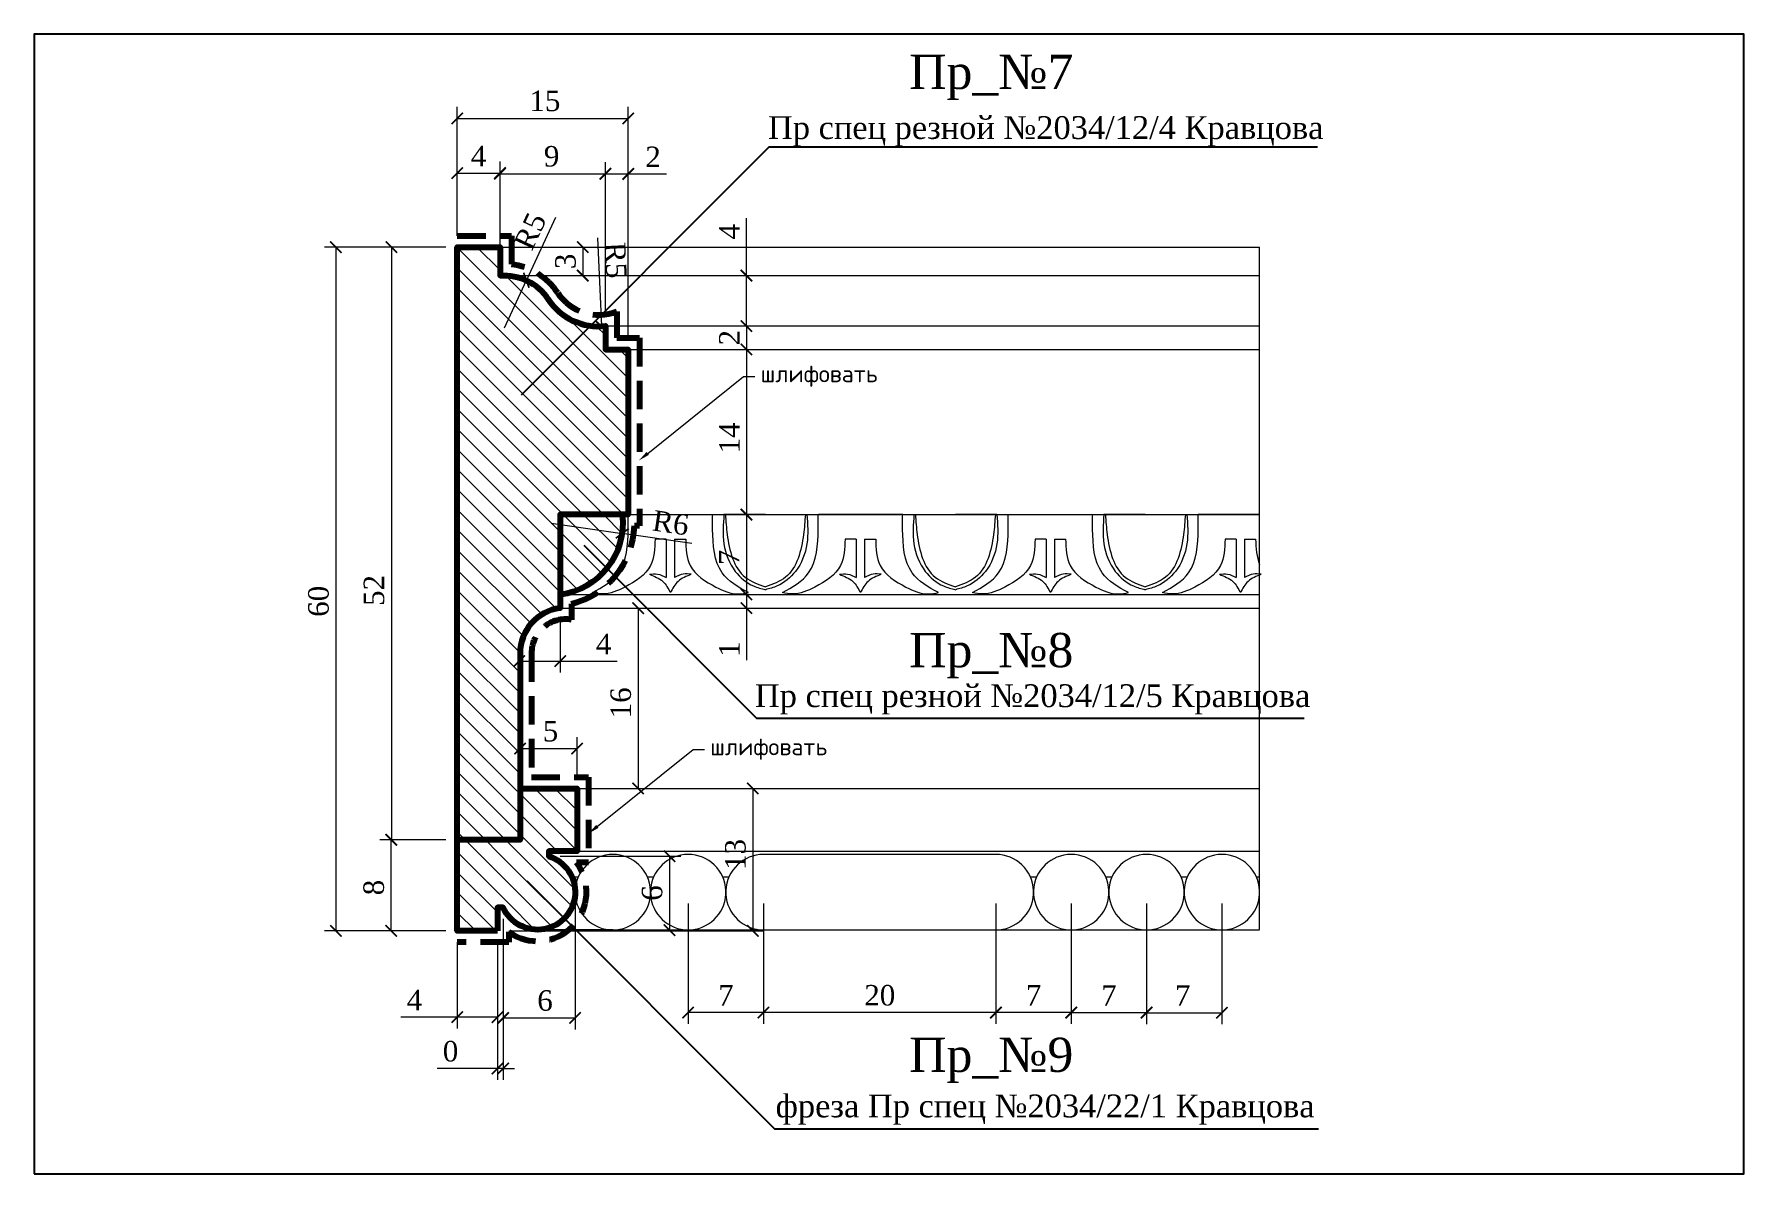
# Model space of a CAD drawing. Header units: millimetres. Extents: x 305054 to 305204, y -92520 to -92420.
import ezdxf
from ezdxf import colors
from ezdxf.entities.mleader import LeaderData, LeaderLine
from ezdxf.math import Vec2, Vec3

# ---------------------------------------------------------------- set-up
doc = ezdxf.new("R2010")
doc.units = ezdxf.units.MM
doc.header["$MEASUREMENT"] = 0
doc.linetypes.add('HIDDEN', pattern=[0.375, 0.25, -0.125])
for name, color, linetype, lineweight in [('0.15', 7, 'Continuous', 15), ('линия 50', 1, 'Continuous', 211), ('служебный слой РАЗМЕРЫ', 7, 'Continuous', 9)]:
    doc.layers.add(name, color=color, linetype=linetype, lineweight=lineweight)
doc.layers.add('Outside panel', color=7, linetype='Continuous', lineweight=18, true_color=0x7f5e57)
doc.layers.add('размеры в модели', color=7, linetype='Continuous')
doc.styles.add('ELECT', font='times.ttf')
doc.styles.get("Standard").update_dxf_attribs({"font": 'times.ttf'})
doc.styles.add('ЕСКД профили текст', font='isocpeur.ttf')
doc.dimstyles.new('M_1', dxfattribs={"dimtxt": 1.8, "dimasz": 1, "dimexe": 1, "dimexo": 1, "dimgap": 0.6, "dimtad": 1, "dimdec": 0, "dimdsep": 46, "dimtxsty": 'Standard', "dimblk": 'ARCHTICK', "dimcen": -5, "dimclrd": 7, "dimclre": 7, "dimclrt": 7, "dimadec": 0, "dimazin": 0, "dimtfac": 1, "dimtdec": 0, "dimtmove": 0, "dimatfit": 3, "dimfxl": 1, "dimtolj": 1, "dimtzin": 0, "dimlwd": 5, "dimlwe": 5, "dimarcsym": 0})
pattern_1 = [(135, (-5969.4942, 4522.1332), (-0.8838834765, -0.8838834765), [])]

msp = doc.modelspace()

# ---------------------------------------------------------------- texts
at = {"color": 5, "ltscale": 1000, "style": 'ELECT'}
for s, p in [('Пр_№7', (305130.75, -92424.97)), ('Пр_№8', (305130.75, -92475.71)), ('Пр_№9', (305130.75, -92511.22))]:
    msp.add_text(s, height=3, dxfattribs=at).set_placement(p)
at = {"color": 7, "ltscale": 1000, "style": 'ELECT'}
for s, p in [('Пр спец резной №2034/12/4 Кравцова  ', (305118.35, -92429.36)), ('Пр спец резной №2034/12/5 Кравцова ', (305117.2, -92479.21)), ('фреза Пр спец №2034/22/1 Кравцова ', (305119.02, -92515.21))]:
    msp.add_text(s, height=2, dxfattribs=at).set_placement(p)

# ---------------------------------------------------------------- blocks, each defined once
blk = doc.blocks.new('_ArchTick')
at = {"color": 0, "linetype": 'ByBlock', "const_width": 0.15}
blk.add_lwpolyline([(-0.5, -0.5), (0.5, 0.5)], dxfattribs=at)
blk = doc.blocks.new('*D30')
at = {"layer": 'Defpoints', "color": 0, "ltscale": 1000, "transparency": 16777216}
for p in [(305106.09, -92427.55), (305091.09, -92438.85), (305106.09, -92447.82)]:
    blk.add_point(p, dxfattribs=at)
at = {"layer": 'размеры в модели', "color": 7, "lineweight": 5, "ltscale": 1000, "transparency": 16777216}
for p, q in [((305091.09, -92437.85), (305091.09, -92426.55)), ((305106.09, -92446.82), (305106.09, -92426.55)), ((305091.09, -92427.55), (305106.09, -92427.55))]:
    blk.add_line(p, q, dxfattribs=at)
at = {"layer": 'размеры в модели', "color": 7, "lineweight": 5, "ltscale": 1000, "transparency": 16777216, "rotation": 180}
blk.add_blockref('_ArchTick', (305091.09, -92427.55), dxfattribs=at)
at = {"layer": 'размеры в модели', "color": 7, "lineweight": 5, "ltscale": 1000, "transparency": 16777216}
blk.add_blockref('_ArchTick', (305106.09, -92427.55), dxfattribs=at)
at = {"layer": 'размеры в модели', "color": 7, "ltscale": 1000, "transparency": 16777216, "insert": (305098.78, -92426.03), "char_height": 1.8, "attachment_point": 5}
blk.add_mtext('\\A1;15', dxfattribs=at)
blk = doc.blocks.new('*D29')
at = {"layer": 'Defpoints', "color": 0, "ltscale": 1000, "transparency": 16777216}
for p in [(305099.32, -92463.06), (305105.57, -92463.97)]:
    blk.add_point(p, dxfattribs=at)
at = {"layer": 'размеры в модели', "color": 7, "lineweight": 5, "ltscale": 1000, "transparency": 16777216}
for p in [(305099.32, -92463.06), (305111.66, -92464.85)]:
    blk.add_line(p, (305105.57, -92463.97), dxfattribs=at)
at = {"layer": 'размеры в модели', "color": 7, "lineweight": 5, "ltscale": 1000, "transparency": 16777216, "rotation": 171.7705472285039}
blk.add_blockref('_ArchTick', (305105.57, -92463.97), dxfattribs=at)
at = {"layer": 'размеры в модели', "color": 7, "ltscale": 1000, "transparency": 16777216, "insert": (305109.82, -92463.05), "char_height": 1.8, "attachment_point": 5, "rotation": 351.7705}
blk.add_mtext('\\A1;R6', dxfattribs=at)
blk = doc.blocks.new('*D28')
at = {"layer": 'Defpoints', "color": 0, "ltscale": 1000, "transparency": 16777216}
for p in [(305103.5, -92440.49), (305103.75, -92445.8)]:
    blk.add_point(p, dxfattribs=at)
at = {"layer": 'размеры в модели', "color": 7, "lineweight": 5, "ltscale": 1000, "transparency": 16777216}
blk.add_line((305103.38, -92438.03), (305103.75, -92445.8), dxfattribs=at)
at = {"layer": 'размеры в модели', "color": 7, "lineweight": 5, "ltscale": 1000, "transparency": 16777216, "rotation": 272.7651629147352}
blk.add_blockref('_ArchTick', (305103.75, -92445.8), dxfattribs=at)
at = {"layer": 'размеры в модели', "color": 7, "ltscale": 1000, "transparency": 16777216, "insert": (305104.99, -92440), "char_height": 1.8, "attachment_point": 5, "rotation": 272.7652}
blk.add_mtext('\\A1;R5', dxfattribs=at)
blk = doc.blocks.new('*D27')
at = {"layer": 'Defpoints', "color": 0, "ltscale": 1000, "transparency": 16777216}
for p in [(305097.15, -92441.76), (305095.22, -92445.93)]:
    blk.add_point(p, dxfattribs=at)
at = {"layer": 'размеры в модели', "color": 7, "lineweight": 5, "ltscale": 1000, "transparency": 16777216}
for p in [(305099.72, -92436.25), (305095.22, -92445.93)]:
    blk.add_line(p, (305097.15, -92441.76), dxfattribs=at)
at = {"layer": 'размеры в модели', "color": 7, "lineweight": 5, "ltscale": 1000, "transparency": 16777216, "rotation": 245.0085654499719}
blk.add_blockref('_ArchTick', (305097.15, -92441.76), dxfattribs=at)
at = {"layer": 'размеры в модели', "color": 7, "ltscale": 1000, "transparency": 16777216, "insert": (305097.49, -92437.46), "char_height": 1.8, "attachment_point": 5, "rotation": 65.0086}
blk.add_mtext('\\A1;R5', dxfattribs=at)
blk = doc.blocks.new('*D26')
at = {"layer": 'Defpoints', "color": 0, "ltscale": 1000, "transparency": 16777216}
for p in [(305104.14, -92445.77), (305104.09, -92447.82), (305116.46, -92447.82)]:
    blk.add_point(p, dxfattribs=at)
at = {"layer": 'размеры в модели', "color": 7, "lineweight": 5, "ltscale": 1000, "transparency": 16777216}
for p, q in [((305105.14, -92445.77), (305117.46, -92445.77)), ((305116.46, -92445.77), (305116.46, -92447.82)), ((305105.09, -92447.82), (305117.46, -92447.82))]:
    blk.add_line(p, q, dxfattribs=at)
for p, rotation in [((305116.46, -92445.77), 90), ((305116.46, -92447.82), 270)]:
    blk.add_blockref('_ArchTick', p, dxfattribs=dict(at, rotation=rotation))
at = {"layer": 'размеры в модели', "color": 7, "ltscale": 1000, "transparency": 16777216, "insert": (305114.96, -92446.8), "char_height": 1.8, "attachment_point": 5, "rotation": 90}
blk.add_mtext('\\A1;2', dxfattribs=at)
blk = doc.blocks.new('*D25')
at = {"layer": 'Defpoints', "color": 0, "ltscale": 1000, "transparency": 16777216}
for p in [(305094.84, -92441.35), (305104.14, -92445.77), (305116.46, -92445.77)]:
    blk.add_point(p, dxfattribs=at)
at = {"layer": 'размеры в модели', "color": 7, "lineweight": 5, "ltscale": 1000, "transparency": 16777216}
for p, q in [((305116.46, -92441.35), (305116.46, -92436.3)), ((305095.84, -92441.35), (305117.46, -92441.35)), ((305116.46, -92445.77), (305116.46, -92441.35)), ((305105.14, -92445.77), (305117.46, -92445.77))]:
    blk.add_line(p, q, dxfattribs=at)
for p, rotation in [((305116.46, -92441.35), 90), ((305116.46, -92445.77), 270)]:
    blk.add_blockref('_ArchTick', p, dxfattribs=dict(at, rotation=rotation))
at = {"layer": 'размеры в модели', "color": 7, "ltscale": 1000, "transparency": 16777216, "insert": (305114.96, -92437.5), "char_height": 1.8, "attachment_point": 5, "rotation": 90}
blk.add_mtext('\\A1;4', dxfattribs=at)
blk = doc.blocks.new('*D24')
at = {"layer": 'Defpoints', "color": 0, "ltscale": 1000, "transparency": 16777216}
for p in [(305094.84, -92438.85), (305094.84, -92441.35), (305102.1, -92441.35)]:
    blk.add_point(p, dxfattribs=at)
at = {"layer": 'размеры в модели', "color": 7, "lineweight": 5, "ltscale": 1000, "transparency": 16777216}
for p, q in [((305095.84, -92438.85), (305103.1, -92438.85)), ((305102.1, -92438.85), (305102.1, -92441.35)), ((305095.84, -92441.35), (305103.1, -92441.35))]:
    blk.add_line(p, q, dxfattribs=at)
for p, rotation in [((305102.1, -92438.85), 90), ((305102.1, -92441.35), 270)]:
    blk.add_blockref('_ArchTick', p, dxfattribs=dict(at, rotation=rotation))
at = {"layer": 'размеры в модели', "color": 7, "ltscale": 1000, "transparency": 16777216, "insert": (305100.59, -92440.1), "char_height": 1.8, "attachment_point": 5, "rotation": 90}
blk.add_mtext('\\A1;3', dxfattribs=at)
blk = doc.blocks.new('*D23')
at = {"layer": 'Defpoints', "color": 0, "ltscale": 1000, "transparency": 16777216}
for p in [(305101.6, -92482.85), (305096.6, -92486.35), (305101.6, -92486.35)]:
    blk.add_point(p, dxfattribs=at)
at = {"layer": 'размеры в модели', "color": 7, "lineweight": 5, "ltscale": 1000, "transparency": 16777216}
for p, q in [((305096.6, -92485.35), (305096.6, -92481.85)), ((305101.6, -92485.35), (305101.6, -92481.85)), ((305096.6, -92482.85), (305101.6, -92482.85))]:
    blk.add_line(p, q, dxfattribs=at)
at = {"layer": 'размеры в модели', "color": 7, "lineweight": 5, "ltscale": 1000, "transparency": 16777216, "rotation": 180}
blk.add_blockref('_ArchTick', (305096.6, -92482.85), dxfattribs=at)
at = {"layer": 'размеры в модели', "color": 7, "lineweight": 5, "ltscale": 1000, "transparency": 16777216}
blk.add_blockref('_ArchTick', (305101.6, -92482.85), dxfattribs=at)
at = {"layer": 'размеры в модели', "color": 7, "ltscale": 1000, "transparency": 16777216, "insert": (305099.27, -92481.34), "char_height": 1.8, "attachment_point": 5}
blk.add_mtext('\\A1;5', dxfattribs=at)
blk = doc.blocks.new('*D22')
at = {"layer": 'Defpoints', "color": 0, "ltscale": 1000, "transparency": 16777216}
for p in [(305099.11, -92492.3), (305098.14, -92498.79), (305109.71, -92498.79)]:
    blk.add_point(p, dxfattribs=at)
at = {"layer": 'размеры в модели', "color": 7, "lineweight": 5, "ltscale": 1000, "transparency": 16777216}
for p, q in [((305100.11, -92492.3), (305110.71, -92492.3)), ((305109.71, -92492.3), (305109.71, -92498.79)), ((305099.14, -92498.79), (305110.71, -92498.79))]:
    blk.add_line(p, q, dxfattribs=at)
for p, rotation in [((305109.71, -92492.3), 90), ((305109.71, -92498.79), 270)]:
    blk.add_blockref('_ArchTick', p, dxfattribs=dict(at, rotation=rotation))
at = {"layer": 'размеры в модели', "color": 7, "ltscale": 1000, "transparency": 16777216, "insert": (305108.19, -92495.53), "char_height": 1.8, "attachment_point": 5, "rotation": 90}
blk.add_mtext('\\A1;6', dxfattribs=at)
blk = doc.blocks.new('*D21')
at = {"layer": 'Defpoints', "color": 0, "ltscale": 1000, "transparency": 16777216}
for p in [(305101.43, -92495.37), (305095.12, -92496.79), (305101.43, -92506.49)]:
    blk.add_point(p, dxfattribs=at)
at = {"layer": 'размеры в модели', "color": 7, "lineweight": 5, "ltscale": 1000, "transparency": 16777216}
for p, q in [((305101.43, -92496.37), (305101.43, -92507.49)), ((305095.12, -92497.79), (305095.12, -92507.49)), ((305095.12, -92506.49), (305101.43, -92506.49))]:
    blk.add_line(p, q, dxfattribs=at)
at = {"layer": 'размеры в модели', "color": 7, "lineweight": 5, "ltscale": 1000, "transparency": 16777216, "rotation": 180}
blk.add_blockref('_ArchTick', (305095.12, -92506.49), dxfattribs=at)
at = {"layer": 'размеры в модели', "color": 7, "lineweight": 5, "ltscale": 1000, "transparency": 16777216}
blk.add_blockref('_ArchTick', (305101.43, -92506.49), dxfattribs=at)
at = {"layer": 'размеры в модели', "color": 7, "ltscale": 1000, "transparency": 16777216, "insert": (305098.79, -92504.97), "char_height": 1.8, "attachment_point": 5}
blk.add_mtext('\\A1;6', dxfattribs=at)
blk = doc.blocks.new('*D20')
at = {"layer": 'Defpoints', "color": 0, "ltscale": 1000, "transparency": 16777216}
for p in [(305095.12, -92496.79), (305094.62, -92498.85), (305095.12, -92510.93)]:
    blk.add_point(p, dxfattribs=at)
at = {"layer": 'размеры в модели', "color": 7, "lineweight": 5, "ltscale": 1000, "transparency": 16777216}
for p, q in [((305095.12, -92497.79), (305095.12, -92511.93)), ((305094.62, -92499.85), (305094.62, -92511.93)), ((305094.62, -92510.93), (305089.33, -92510.93)), ((305095.12, -92510.93), (305094.62, -92510.93)), ((305095.12, -92510.93), (305096.12, -92510.93))]:
    blk.add_line(p, q, dxfattribs=at)
blk.add_blockref('_ArchTick', (305094.62, -92510.93), dxfattribs=at)
at = {"layer": 'размеры в модели', "color": 7, "lineweight": 5, "ltscale": 1000, "transparency": 16777216, "rotation": 180}
blk.add_blockref('_ArchTick', (305095.12, -92510.93), dxfattribs=at)
at = {"layer": 'размеры в модели', "color": 7, "ltscale": 1000, "transparency": 16777216, "insert": (305090.5, -92509.42), "char_height": 1.8, "attachment_point": 5}
blk.add_mtext('\\A1;0', dxfattribs=at)
blk = doc.blocks.new('*D19')
at = {"layer": 'Defpoints', "color": 0, "ltscale": 1000, "transparency": 16777216}
for p in [(305091.09, -92498.85), (305094.62, -92498.85), (305094.62, -92506.42)]:
    blk.add_point(p, dxfattribs=at)
at = {"layer": 'размеры в модели', "color": 7, "lineweight": 5, "ltscale": 1000, "transparency": 16777216}
for p, q in [((305091.09, -92499.85), (305091.09, -92507.42)), ((305094.62, -92499.85), (305094.62, -92507.42)), ((305091.09, -92506.42), (305086.13, -92506.42)), ((305094.62, -92506.42), (305091.09, -92506.42))]:
    blk.add_line(p, q, dxfattribs=at)
at = {"layer": 'размеры в модели', "color": 7, "lineweight": 5, "ltscale": 1000, "transparency": 16777216, "rotation": 180}
blk.add_blockref('_ArchTick', (305091.09, -92506.42), dxfattribs=at)
at = {"layer": 'размеры в модели', "color": 7, "lineweight": 5, "ltscale": 1000, "transparency": 16777216}
blk.add_blockref('_ArchTick', (305094.62, -92506.42), dxfattribs=at)
at = {"layer": 'размеры в модели', "color": 7, "ltscale": 1000, "transparency": 16777216, "insert": (305087.33, -92504.92), "char_height": 1.8, "attachment_point": 5}
blk.add_mtext('\\A1;4', dxfattribs=at)
blk = doc.blocks.new('*D18')
at = {"layer": 'Defpoints', "color": 0, "ltscale": 1000, "transparency": 16777216}
for p in [(305101.6, -92486.35), (305094.62, -92498.85), (305117.02, -92498.85)]:
    blk.add_point(p, dxfattribs=at)
at = {"layer": 'размеры в модели', "color": 7, "lineweight": 5, "ltscale": 1000, "transparency": 16777216}
for p, q in [((305102.6, -92486.35), (305118.02, -92486.35)), ((305117.02, -92486.35), (305117.02, -92498.85)), ((305095.62, -92498.85), (305118.02, -92498.85))]:
    blk.add_line(p, q, dxfattribs=at)
for p, rotation in [((305117.02, -92486.35), 90), ((305117.02, -92498.85), 270)]:
    blk.add_blockref('_ArchTick', p, dxfattribs=dict(at, rotation=rotation))
at = {"layer": 'размеры в модели', "color": 7, "ltscale": 1000, "transparency": 16777216, "insert": (305115.5, -92492.14), "char_height": 1.8, "attachment_point": 5, "rotation": 90}
blk.add_mtext('\\A1;13', dxfattribs=at)
blk = doc.blocks.new('*D17')
at = {"layer": 'Defpoints', "color": 0, "ltscale": 1000, "transparency": 16777216}
for p in [(305100.12, -92470.53), (305096.6, -92486.35), (305106.96, -92486.35)]:
    blk.add_point(p, dxfattribs=at)
at = {"layer": 'размеры в модели', "color": 7, "lineweight": 5, "ltscale": 1000, "transparency": 16777216}
for p, q in [((305101.12, -92470.53), (305107.96, -92470.53)), ((305106.96, -92470.53), (305106.96, -92486.35)), ((305097.6, -92486.35), (305107.96, -92486.35))]:
    blk.add_line(p, q, dxfattribs=at)
for p, rotation in [((305106.96, -92470.53), 90), ((305106.96, -92486.35), 270)]:
    blk.add_blockref('_ArchTick', p, dxfattribs=dict(at, rotation=rotation))
at = {"layer": 'размеры в модели', "color": 7, "ltscale": 1000, "transparency": 16777216, "insert": (305105.44, -92478.84), "char_height": 1.8, "attachment_point": 5, "rotation": 90}
blk.add_mtext('\\A1;16', dxfattribs=at)
blk = doc.blocks.new('*D16')
at = {"layer": 'Defpoints', "color": 0, "ltscale": 1000, "transparency": 16777216}
for p in [(305100.12, -92470.53), (305096.53, -92474.42), (305096.53, -92475.17)]:
    blk.add_point(p, dxfattribs=at)
at = {"layer": 'размеры в модели', "color": 7, "lineweight": 5, "ltscale": 1000, "transparency": 16777216}
for p, q in [((305100.12, -92471.53), (305100.12, -92476.17)), ((305096.53, -92475.17), (305100.12, -92475.17)), ((305096.53, -92475.42), (305096.53, -92476.17)), ((305100.12, -92475.17), (305105.13, -92475.17))]:
    blk.add_line(p, q, dxfattribs=at)
at = {"layer": 'размеры в модели', "color": 7, "lineweight": 5, "ltscale": 1000, "transparency": 16777216, "rotation": 180}
blk.add_blockref('_ArchTick', (305096.53, -92475.17), dxfattribs=at)
at = {"layer": 'размеры в модели', "color": 7, "lineweight": 5, "ltscale": 1000, "transparency": 16777216}
blk.add_blockref('_ArchTick', (305100.12, -92475.17), dxfattribs=at)
at = {"layer": 'размеры в модели', "color": 7, "ltscale": 1000, "transparency": 16777216, "insert": (305103.93, -92473.67), "char_height": 1.8, "attachment_point": 5}
blk.add_mtext('\\A1;4', dxfattribs=at)
blk = doc.blocks.new('*D15')
at = {"layer": 'Defpoints', "color": 0, "ltscale": 1000, "transparency": 16777216}
for p in [(305100.12, -92469.32), (305100.12, -92470.53), (305116.46, -92470.53)]:
    blk.add_point(p, dxfattribs=at)
at = {"layer": 'размеры в модели', "color": 7, "lineweight": 5, "ltscale": 1000, "transparency": 16777216}
for p, q in [((305101.12, -92469.32), (305117.46, -92469.32)), ((305116.46, -92469.32), (305116.46, -92470.53)), ((305101.12, -92470.53), (305117.46, -92470.53)), ((305116.46, -92470.53), (305116.46, -92475.08))]:
    blk.add_line(p, q, dxfattribs=at)
for p, rotation in [((305116.46, -92469.32), 90), ((305116.46, -92470.53), 270)]:
    blk.add_blockref('_ArchTick', p, dxfattribs=dict(at, rotation=rotation))
at = {"layer": 'размеры в модели', "color": 7, "ltscale": 1000, "transparency": 16777216, "insert": (305114.96, -92474.13), "char_height": 1.8, "attachment_point": 5, "rotation": 90}
blk.add_mtext('\\A1;1', dxfattribs=at)
blk = doc.blocks.new('*D14')
at = {"layer": 'Defpoints', "color": 0, "ltscale": 1000, "transparency": 16777216}
for p in [(305105.59, -92462.32), (305100.12, -92469.32), (305116.46, -92469.32)]:
    blk.add_point(p, dxfattribs=at)
at = {"layer": 'размеры в модели', "color": 7, "lineweight": 5, "ltscale": 1000, "transparency": 16777216}
for p, q in [((305106.59, -92462.32), (305117.46, -92462.32)), ((305116.46, -92462.32), (305116.46, -92469.32)), ((305101.12, -92469.32), (305117.46, -92469.32))]:
    blk.add_line(p, q, dxfattribs=at)
for p, rotation in [((305116.46, -92462.32), 90), ((305116.46, -92469.32), 270)]:
    blk.add_blockref('_ArchTick', p, dxfattribs=dict(at, rotation=rotation))
at = {"layer": 'размеры в модели', "color": 7, "ltscale": 1000, "transparency": 16777216, "insert": (305114.94, -92466.08), "char_height": 1.8, "attachment_point": 5, "rotation": 90}
blk.add_mtext('\\A1;7', dxfattribs=at)
blk = doc.blocks.new('*D13')
at = {"layer": 'Defpoints', "color": 0, "ltscale": 1000, "transparency": 16777216}
for p in [(305106.22, -92447.82), (305106.22, -92462.32), (305116.46, -92462.32)]:
    blk.add_point(p, dxfattribs=at)
at = {"layer": 'размеры в модели', "color": 7, "lineweight": 5, "ltscale": 1000, "transparency": 16777216}
for p, q in [((305107.22, -92447.82), (305117.46, -92447.82)), ((305116.46, -92447.82), (305116.46, -92462.32)), ((305107.22, -92462.32), (305117.46, -92462.32))]:
    blk.add_line(p, q, dxfattribs=at)
for p, rotation in [((305116.46, -92447.82), 90), ((305116.46, -92462.32), 270)]:
    blk.add_blockref('_ArchTick', p, dxfattribs=dict(at, rotation=rotation))
at = {"layer": 'размеры в модели', "color": 7, "ltscale": 1000, "transparency": 16777216, "insert": (305114.96, -92455.59), "char_height": 1.8, "attachment_point": 5, "rotation": 90}
blk.add_mtext('\\A1;14', dxfattribs=at)
blk = doc.blocks.new('*D12')
at = {"layer": 'Defpoints', "color": 0, "ltscale": 1000, "transparency": 16777216}
for p in [(305106.09, -92432.43), (305104.09, -92445.77), (305106.09, -92447.84)]:
    blk.add_point(p, dxfattribs=at)
at = {"layer": 'размеры в модели', "color": 7, "lineweight": 5, "ltscale": 1000, "transparency": 16777216}
for p, q in [((305104.09, -92444.77), (305104.09, -92431.43)), ((305106.09, -92446.84), (305106.09, -92431.43)), ((305104.09, -92432.43), (305106.09, -92432.43)), ((305106.09, -92432.43), (305109.45, -92432.43))]:
    blk.add_line(p, q, dxfattribs=at)
at = {"layer": 'размеры в модели', "color": 7, "lineweight": 5, "ltscale": 1000, "transparency": 16777216, "rotation": 180}
blk.add_blockref('_ArchTick', (305104.09, -92432.43), dxfattribs=at)
at = {"layer": 'размеры в модели', "color": 7, "lineweight": 5, "ltscale": 1000, "transparency": 16777216}
blk.add_blockref('_ArchTick', (305106.09, -92432.43), dxfattribs=at)
at = {"layer": 'размеры в модели', "color": 7, "ltscale": 1000, "transparency": 16777216, "insert": (305108.27, -92430.93), "char_height": 1.8, "attachment_point": 5}
blk.add_mtext('\\A1;2', dxfattribs=at)
blk = doc.blocks.new('*D11')
at = {"layer": 'Defpoints', "color": 0, "ltscale": 1000, "transparency": 16777216}
for p in [(305104.09, -92432.41), (305094.84, -92441.35), (305104.09, -92445.77)]:
    blk.add_point(p, dxfattribs=at)
at = {"layer": 'размеры в модели', "color": 7, "lineweight": 5, "ltscale": 1000, "transparency": 16777216}
for p, q in [((305094.84, -92440.35), (305094.84, -92431.41)), ((305104.09, -92444.77), (305104.09, -92431.41)), ((305094.84, -92432.41), (305104.09, -92432.41))]:
    blk.add_line(p, q, dxfattribs=at)
at = {"layer": 'размеры в модели', "color": 7, "lineweight": 5, "ltscale": 1000, "transparency": 16777216, "rotation": 180}
blk.add_blockref('_ArchTick', (305094.84, -92432.41), dxfattribs=at)
at = {"layer": 'размеры в модели', "color": 7, "lineweight": 5, "ltscale": 1000, "transparency": 16777216}
blk.add_blockref('_ArchTick', (305104.09, -92432.41), dxfattribs=at)
at = {"layer": 'размеры в модели', "color": 7, "ltscale": 1000, "transparency": 16777216, "insert": (305099.37, -92430.89), "char_height": 1.8, "attachment_point": 5}
blk.add_mtext('\\A1;9', dxfattribs=at)
blk = doc.blocks.new('*D10')
at = {"layer": 'Defpoints', "color": 0, "ltscale": 1000, "transparency": 16777216}
for p in [(305094.84, -92432.35), (305091.09, -92438.85), (305094.84, -92438.85)]:
    blk.add_point(p, dxfattribs=at)
at = {"layer": 'размеры в модели', "color": 7, "lineweight": 5, "ltscale": 1000, "transparency": 16777216}
for p, q in [((305091.09, -92437.85), (305091.09, -92431.35)), ((305094.84, -92437.85), (305094.84, -92431.35)), ((305091.09, -92432.35), (305094.84, -92432.35))]:
    blk.add_line(p, q, dxfattribs=at)
at = {"layer": 'размеры в модели', "color": 7, "lineweight": 5, "ltscale": 1000, "transparency": 16777216, "rotation": 180}
blk.add_blockref('_ArchTick', (305091.09, -92432.35), dxfattribs=at)
at = {"layer": 'размеры в модели', "color": 7, "lineweight": 5, "ltscale": 1000, "transparency": 16777216}
blk.add_blockref('_ArchTick', (305094.84, -92432.35), dxfattribs=at)
at = {"layer": 'размеры в модели', "color": 7, "ltscale": 1000, "transparency": 16777216, "insert": (305092.96, -92430.85), "char_height": 1.8, "attachment_point": 5}
blk.add_mtext('\\A1;4', dxfattribs=at)
blk = doc.blocks.new('*D9')
at = {"layer": 'Defpoints', "color": 0, "ltscale": 1000, "transparency": 16777216}
for p in [(305085.29, -92490.85), (305091.09, -92490.85), (305091.09, -92498.85)]:
    blk.add_point(p, dxfattribs=at)
at = {"layer": 'размеры в модели', "color": 7, "lineweight": 5, "ltscale": 1000, "transparency": 16777216}
for p, q in [((305090.09, -92490.85), (305084.29, -92490.85)), ((305085.29, -92498.85), (305085.29, -92490.85)), ((305090.09, -92498.85), (305084.29, -92498.85))]:
    blk.add_line(p, q, dxfattribs=at)
for p, rotation in [((305085.29, -92490.85), 90), ((305085.29, -92498.85), 270)]:
    blk.add_blockref('_ArchTick', p, dxfattribs=dict(at, rotation=rotation))
at = {"layer": 'размеры в модели', "color": 7, "ltscale": 1000, "transparency": 16777216, "insert": (305083.77, -92495.05), "char_height": 1.8, "attachment_point": 5, "rotation": 90}
blk.add_mtext('\\A1;8', dxfattribs=at)
blk = doc.blocks.new('*D8')
at = {"layer": 'Defpoints', "color": 0, "ltscale": 1000, "transparency": 16777216}
for p in [(305091.09, -92438.85), (305085.31, -92490.85), (305091.09, -92490.85)]:
    blk.add_point(p, dxfattribs=at)
at = {"layer": 'размеры в модели', "color": 7, "lineweight": 5, "ltscale": 1000, "transparency": 16777216}
for p, q in [((305090.09, -92438.85), (305084.31, -92438.85)), ((305085.31, -92438.85), (305085.31, -92490.85)), ((305090.09, -92490.85), (305084.31, -92490.85))]:
    blk.add_line(p, q, dxfattribs=at)
for p, rotation in [((305085.31, -92438.85), 90), ((305085.31, -92490.85), 270)]:
    blk.add_blockref('_ArchTick', p, dxfattribs=dict(at, rotation=rotation))
at = {"layer": 'размеры в модели', "color": 7, "ltscale": 1000, "transparency": 16777216, "insert": (305083.79, -92468.98), "char_height": 1.8, "attachment_point": 5, "rotation": 90}
blk.add_mtext('\\A1;52', dxfattribs=at)
blk = doc.blocks.new('*D7')
at = {"layer": 'Defpoints', "color": 0, "ltscale": 1000, "transparency": 16777216}
for p in [(305091.09, -92438.85), (305080.44, -92498.85), (305091.09, -92498.85)]:
    blk.add_point(p, dxfattribs=at)
at = {"layer": 'размеры в модели', "color": 7, "lineweight": 5, "ltscale": 1000, "transparency": 16777216}
for p, q in [((305090.09, -92438.85), (305079.44, -92438.85)), ((305080.44, -92438.85), (305080.44, -92498.85)), ((305090.09, -92498.85), (305079.44, -92498.85))]:
    blk.add_line(p, q, dxfattribs=at)
for p, rotation in [((305080.44, -92438.85), 90), ((305080.44, -92498.85), 270)]:
    blk.add_blockref('_ArchTick', p, dxfattribs=dict(at, rotation=rotation))
at = {"layer": 'размеры в модели', "color": 7, "ltscale": 1000, "transparency": 16777216, "insert": (305078.92, -92469.93), "char_height": 1.8, "attachment_point": 5, "rotation": 90}
blk.add_mtext('\\A1;60', dxfattribs=at)
blk = doc.blocks.new('*D6')
at = {"layer": '0.15', "color": 7, "lineweight": 5, "ltscale": 1000, "transparency": 16777216}
for p, q in [((305151.57, -92496.45), (305151.57, -92507.04)), ((305158.18, -92496.45), (305158.18, -92507.04)), ((305151.57, -92506.04), (305158.18, -92506.04))]:
    blk.add_line(p, q, dxfattribs=at)
at = {"layer": 'Defpoints', "color": 0, "ltscale": 1000, "transparency": 16777216}
for p in [(305151.57, -92495.45), (305158.18, -92495.45), (305158.18, -92506.04)]:
    blk.add_point(p, dxfattribs=at)
at = {"layer": '0.15', "color": 7, "lineweight": 5, "ltscale": 1000, "transparency": 16777216, "rotation": 180}
blk.add_blockref('_ArchTick', (305151.57, -92506.04), dxfattribs=at)
at = {"layer": '0.15', "color": 7, "lineweight": 5, "ltscale": 1000, "transparency": 16777216}
blk.add_blockref('_ArchTick', (305158.18, -92506.04), dxfattribs=at)
at = {"layer": '0.15', "color": 7, "ltscale": 1000, "transparency": 16777216, "insert": (305154.74, -92504.52), "char_height": 1.8, "attachment_point": 5}
blk.add_mtext('\\A1;7', dxfattribs=at)
blk = doc.blocks.new('*D5')
at = {"layer": '0.15', "color": 7, "lineweight": 5, "ltscale": 1000, "transparency": 16777216}
for p, q in [((305111.35, -92496.45), (305111.35, -92507.02)), ((305117.96, -92496.45), (305117.96, -92507.02)), ((305117.96, -92506.02), (305111.35, -92506.02))]:
    blk.add_line(p, q, dxfattribs=at)
at = {"layer": 'Defpoints', "color": 0, "ltscale": 1000, "transparency": 16777216}
for p in [(305111.35, -92495.45), (305117.96, -92495.45), (305111.35, -92506.02)]:
    blk.add_point(p, dxfattribs=at)
at = {"layer": '0.15', "color": 7, "lineweight": 5, "ltscale": 1000, "transparency": 16777216, "rotation": 180}
blk.add_blockref('_ArchTick', (305111.35, -92506.02), dxfattribs=at)
at = {"layer": '0.15', "color": 7, "lineweight": 5, "ltscale": 1000, "transparency": 16777216}
blk.add_blockref('_ArchTick', (305117.96, -92506.02), dxfattribs=at)
at = {"layer": '0.15', "color": 7, "ltscale": 1000, "transparency": 16777216, "insert": (305114.66, -92504.5), "char_height": 1.8, "attachment_point": 5}
blk.add_mtext('\\A1;7', dxfattribs=at)
blk = doc.blocks.new('*D4')
at = {"layer": '0.15', "color": 7, "lineweight": 5, "ltscale": 1000, "transparency": 16777216}
for p, q in [((305117.96, -92496.45), (305117.96, -92507.02)), ((305138.35, -92496.45), (305138.35, -92507.02)), ((305138.35, -92506.02), (305117.96, -92506.02))]:
    blk.add_line(p, q, dxfattribs=at)
at = {"layer": 'Defpoints', "color": 0, "ltscale": 1000, "transparency": 16777216}
for p in [(305117.96, -92495.45), (305138.35, -92495.45), (305117.96, -92506.02)]:
    blk.add_point(p, dxfattribs=at)
at = {"layer": '0.15', "color": 7, "lineweight": 5, "ltscale": 1000, "transparency": 16777216, "rotation": 180}
blk.add_blockref('_ArchTick', (305117.96, -92506.02), dxfattribs=at)
at = {"layer": '0.15', "color": 7, "lineweight": 5, "ltscale": 1000, "transparency": 16777216}
blk.add_blockref('_ArchTick', (305138.35, -92506.02), dxfattribs=at)
at = {"layer": '0.15', "color": 7, "ltscale": 1000, "transparency": 16777216, "insert": (305128.16, -92504.51), "char_height": 1.8, "attachment_point": 5}
blk.add_mtext('\\A1;20', dxfattribs=at)
blk = doc.blocks.new('*D3')
at = {"layer": 'Defpoints', "color": 0, "ltscale": 1000, "transparency": 16777216}
for p in [(305138.35, -92495.45), (305144.96, -92495.45), (305138.35, -92506.02)]:
    blk.add_point(p, dxfattribs=at)
at = {"layer": 'размеры в модели', "color": 7, "lineweight": 5, "ltscale": 1000, "transparency": 16777216}
for p, q in [((305138.35, -92496.45), (305138.35, -92507.02)), ((305144.96, -92496.45), (305144.96, -92507.02)), ((305144.96, -92506.02), (305138.35, -92506.02))]:
    blk.add_line(p, q, dxfattribs=at)
at = {"layer": 'размеры в модели', "color": 7, "lineweight": 5, "ltscale": 1000, "transparency": 16777216, "rotation": 180}
blk.add_blockref('_ArchTick', (305138.35, -92506.02), dxfattribs=at)
at = {"layer": 'размеры в модели', "color": 7, "lineweight": 5, "ltscale": 1000, "transparency": 16777216}
blk.add_blockref('_ArchTick', (305144.96, -92506.02), dxfattribs=at)
at = {"layer": 'размеры в модели', "color": 7, "ltscale": 1000, "transparency": 16777216, "insert": (305141.66, -92504.5), "char_height": 1.8, "attachment_point": 5}
blk.add_mtext('\\A1;7', dxfattribs=at)

# ---------------------------------------------------------------- dimensions: what is measured, and where the dimension line sits
at = {"layer": '0.15', "color": 7, "ltscale": 1000}
for base, p1, p2, picture, middle in [((305111.35, -92506.02), (305117.96, -92495.45), (305111.35, -92495.45), '*D5', (305114.66, -92504.5)), ((305117.96, -92506.02), (305138.35, -92495.45), (305117.96, -92495.45), '*D4', (305128.16, -92504.51))]:
    dim = msp.add_linear_dim(base=base, p1=p1, p2=p2, dimstyle='M_1', dxfattribs=at)
    dim.commit()
    dim.dimension.update_dxf_attribs({"geometry": picture, "text_midpoint": middle})
dim = msp.add_linear_dim(base=(305158.18, -92506.04), p1=(305151.57, -92495.45), p2=(305158.18, -92495.45), dimstyle='M_1', dxfattribs=at)
dim.commit()
dim.dimension.update_dxf_attribs({"geometry": '*D6', "text_midpoint": (305154.74, -92506.04), "dimtype": 128})
at = {"layer": 'размеры в модели', "color": 5, "ltscale": 1000}
for base, p1, p2, picture, middle in [((305106.09, -92427.55), (305091.09, -92438.85), (305106.09, -92447.82), '*D30', (305098.78, -92427.55)), ((305094.84, -92432.35), (305091.09, -92438.85), (305094.84, -92438.85), '*D10', (305092.96, -92432.35)), ((305104.09, -92432.41), (305094.84, -92441.35), (305104.09, -92445.77), '*D11', (305099.37, -92432.41)), ((305106.09, -92432.43), (305104.09, -92445.77), (305106.09, -92447.84), '*D12', (305108.27, -92432.43)), ((305096.53, -92475.17), (305100.12, -92470.53), (305096.53, -92474.42), '*D16', (305103.93, -92475.17)), ((305101.6, -92482.85), (305096.6, -92486.35), (305101.6, -92486.35), '*D23', (305099.27, -92482.85)), ((305101.43, -92506.49), (305095.12, -92496.79), (305101.43, -92495.37), '*D21', (305098.79, -92506.49)), ((305095.12254579, -92510.9333078), (305094.62254579, -92498.85030112), (305095.12254579, -92496.79056075), '*D20', (305090.49702308, -92510.9333078)), ((305094.62, -92506.42), (305091.09, -92498.85), (305094.62, -92498.85), '*D19', (305087.33, -92506.42))]:
    dim = msp.add_linear_dim(base=base, p1=p1, p2=p2, dimstyle='M_1', dxfattribs=at)
    dim.commit()
    dim.dimension.update_dxf_attribs({"geometry": picture, "text_midpoint": middle, "dimtype": 128})
for center, mpoint, picture, middle in [((305095.22, -92445.93), (305097.15, -92441.76), '*D27', (305097.49, -92437.46)), ((305099.32, -92463.06), (305105.57, -92463.97), '*D29', (305109.82, -92463.05))]:
    dim = msp.add_radius_dim(center=center, mpoint=mpoint, dimstyle='M_1', dxfattribs=at)
    dim.commit()
    dim.dimension.update_dxf_attribs({"geometry": picture, "text_midpoint": middle})
for base, p1, p2, picture, middle in [((305116.46, -92445.77), (305094.84, -92441.35), (305104.14, -92445.77), '*D25', (305116.46, -92437.5)), ((305080.44, -92498.85), (305091.09, -92438.85), (305091.09, -92498.85), '*D7', (305080.44, -92469.93)), ((305085.31, -92490.85), (305091.09, -92438.85), (305091.09, -92490.85), '*D8', (305085.31, -92468.98)), ((305102.10179227, -92441.35030112), (305094.83784002, -92438.85030112), (305094.83784002, -92441.35030112), '*D24', (305102.10179227, -92440.10030112)), ((305116.46, -92447.82), (305104.14, -92445.77), (305104.09, -92447.82), '*D26', (305116.46, -92446.8)), ((305116.46026046, -92462.31903809), (305106.21932673, -92447.81903809), (305106.21932673, -92462.31903809), '*D13', (305116.46026046, -92455.59131441)), ((305116.46, -92469.32), (305105.59, -92462.32), (305100.12, -92469.32), '*D14', (305116.46, -92466.08)), ((305116.46, -92470.53), (305100.12, -92469.32), (305100.12, -92470.53), '*D15', (305116.46, -92474.13)), ((305106.96, -92486.35), (305100.12, -92470.53), (305096.6, -92486.35), '*D17', (305106.96, -92478.84)), ((305117.0152, -92498.8503), (305101.5961, -92486.3476), (305094.6225, -92498.8503), '*D18', (305117.0152, -92492.1404)), ((305085.29, -92490.85), (305091.09, -92498.85), (305091.09, -92490.85), '*D9', (305085.29, -92495.05)), ((305109.71, -92498.79), (305099.11, -92492.3), (305098.14, -92498.79), '*D22', (305109.71, -92495.53))]:
    dim = msp.add_linear_dim(base=base, p1=p1, p2=p2, angle=90, dimstyle='M_1', dxfattribs=at)
    dim.commit()
    dim.dimension.update_dxf_attribs({"geometry": picture, "text_midpoint": middle, "dimtype": 128})
dim = msp.add_radius_dim(center=(305103.5, -92440.49), mpoint=(305103.75, -92445.8), dimstyle='M_1', dxfattribs=at)
dim.commit()
dim.dimension.update_dxf_attribs({"geometry": '*D28', "text_midpoint": (305103.48, -92440.07), "dimtype": 132})
at = {"layer": 'размеры в модели', "color": 7, "ltscale": 1000}
dim = msp.add_linear_dim(base=(305138.35, -92506.02), p1=(305144.96, -92495.45), p2=(305138.35, -92495.45), dimstyle='M_1', dxfattribs=at)
dim.commit()
dim.dimension.update_dxf_attribs({"geometry": '*D3', "text_midpoint": (305141.66, -92504.5)})
msp.add_linear_dim(base=(305151.57, -92506.02), p1=(305144.96, -92495.45), p2=(305151.57, -92495.45), dimstyle='M_1', dxfattribs=at).render()

# ---------------------------------------------------------------- hatches: boundary and pattern name
at = {"layer": 'Outside panel', "ltscale": 1000}
h = msp.add_hatch(dxfattribs=at)
h.set_pattern_fill('ANSI31', color=256, scale=10, angle=90)
h.set_pattern_definition(pattern_1)
edge = h.paths.add_edge_path()
edge.add_line((305094.62, -92498.85), (305091.09, -92498.85))
edge.add_line((305091.09, -92498.85), (305091.09, -92438.85))
edge.add_line((305091.09, -92438.85), (305094.84, -92438.85))
edge.add_line((305094.84, -92438.85), (305094.84, -92441.35))
edge.add_arc((305095.22, -92445.93), 4.59, 33.133, 94.7123, ccw=False)
edge.add_arc((305103.5, -92440.49), 5.32, 213.4153, 276.404)
edge.add_line((305104.09, -92445.77), (305104.09, -92447.82))
edge.add_line((305104.09, -92447.82), (305106.09, -92447.82))
edge.add_line((305106.09, -92447.82), (305106.09, -92462.32))
edge.add_line((305106.09, -92462.32), (305100.12, -92462.32))
edge.add_line((305100.12, -92462.32), (305100.12, -92470.53))
edge.add_arc((305100.6, -92474.5), 4, 96.8326, 180.0028)
edge.add_line((305096.6, -92474.5), (305096.6, -92486.35))
edge.add_line((305096.6, -92486.35), (305101.6, -92486.35))
edge.add_line((305101.6, -92486.35), (305101.6, -92491.85))
edge.add_line((305101.6, -92491.85), (305099.11, -92491.85))
edge.add_line((305099.11, -92491.85), (305099.11, -92492.3))
edge.add_arc((305098.13, -92495.45), 3.3, -156.0064, 72.7253, ccw=False)
edge.add_line((305095.12, -92496.79), (305094.62, -92496.79))
edge.add_line((305094.62, -92496.79), (305094.62, -92498.85))
h = msp.add_hatch(dxfattribs=at)
h.set_pattern_fill('ANSI31', color=256, scale=10, angle=90)
h.set_pattern_definition(pattern_1)
edge = h.paths.add_edge_path()
edge.add_line((305105.59, -92462.32), (305100.12, -92462.32))
edge.add_line((305100.12, -92462.32), (305100.12, -92469.32))
edge.add_arc((305099.32, -92463.06), 6.31, 277.267, 366.7779)

# ---------------------------------------------------------------- linework, layer by layer
at = {"color": 0, "linetype": 'Continuous', "lineweight": 0, "extrusion": (0, 1, 0)}
msp.add_line((305101.15, -92494.11), (305101.72, -92494.11), dxfattribs=at)
at = {"color": 6, "ltscale": 1000}
msp.add_lwpolyline([(305053.97, -92520.17), (305203.97, -92520.17), (305203.97, -92420.17), (305053.97, -92420.17)], close=True, dxfattribs=at)
at = {"color": 7, "ltscale": 1000}
for points in [[(305166.57, -92430.09), (305118.44, -92430.09), (305096.71, -92451.84)], [(305165.39, -92480.21), (305117.38, -92480.21), (305102.22, -92465.04)], [(305166.65, -92516.24), (305118.94, -92516.24), (305097.21, -92494.49)]]:
    msp.add_lwpolyline(points, dxfattribs=at)
at = {"layer": '0.15', "color": 7, "ltscale": 1000}
for p, q in [((305094.84, -92438.85), (305161.49, -92438.85)), ((305161.49, -92498.74), (305161.49, -92438.85)), ((305094.84, -92441.35), (305161.49, -92441.35)), ((305104.09, -92445.77), (305161.49, -92445.77)), ((305105.96, -92447.82), (305161.49, -92447.82)), ((305106.04, -92462.32), (305161.49, -92462.32)), ((305106.08, -92462.32), (305113.48, -92462.32)), ((305118.12, -92462.32), (305114.49, -92462.32)), ((305118.12, -92462.32), (305121.76, -92462.32)), ((305130.17, -92462.32), (305122.77, -92462.32)), ((305131.16, -92462.32), (305134.79, -92462.32)), ((305138.43, -92462.32), (305134.79, -92462.32)), ((305139.42, -92462.32), (305146.82, -92462.32)), ((305151.46, -92462.32), (305147.83, -92462.32)), ((305151.46, -92462.32), (305155.1, -92462.32)), ((305161.49, -92462.32), (305156.11, -92462.32)), ((305109.43, -92464.47), (305108.45, -92464.47)), ((305109.43, -92464.47), (305109.43, -92467.84)), ((305110.15, -92464.47), (305111.13, -92464.47)), ((305110.15, -92464.47), (305110.15, -92467.84)), ((305126.1, -92464.47), (305125.12, -92464.47)), ((305126.1, -92464.47), (305126.1, -92467.84)), ((305126.82, -92464.47), (305127.8, -92464.47)), ((305126.82, -92464.47), (305126.82, -92467.84)), ((305142.77, -92464.47), (305141.79, -92464.47)), ((305142.77, -92464.47), (305142.77, -92467.84)), ((305143.49, -92464.47), (305144.47, -92464.47)), ((305143.49, -92464.47), (305143.49, -92467.84)), ((305159.44, -92464.47), (305158.46, -92464.47)), ((305159.44, -92464.47), (305159.44, -92467.84)), ((305160.16, -92464.47), (305161.14, -92464.47)), ((305160.16, -92464.47), (305160.16, -92467.84)), ((305100.12, -92469.32), (305161.49, -92469.32)), ((305100.12, -92470.53), (305161.49, -92470.53))]:
    msp.add_line(p, q, dxfattribs=at)
at = {"layer": '0.15', "color": 7, "ltscale": 1000, "extrusion": (0, 1, 0)}
for p, q in [((305138.35, -92492.15), (305117.96, -92492.15)), ((305107.76, -92494.11), (305108.33, -92494.11)), ((305114.37, -92494.11), (305114.94, -92494.11)), ((305141.37, -92494.11), (305141.94, -92494.11)), ((305147.98, -92494.11), (305148.55, -92494.11)), ((305154.59, -92494.11), (305155.16, -92494.11)), ((305161.2, -92494.11), (305161.49, -92494.11)), ((305098.13, -92498.74), (305104.74, -92498.74))]:
    msp.add_line(p, q, dxfattribs=at)
at = {"layer": '0.15', "color": 7, "ltscale": 1000}
for points in [[(305101.6, -92486.35), (305161.49, -92486.35)], [(305101.6, -92491.85), (305161.49, -92491.85)], [(305098.13, -92498.75), (305161.49, -92498.75)]]:
    msp.add_lwpolyline(points, dxfattribs=at)
for centre, start, end in [((305104.74, -92495.45), 275.0947, 264.9053), ((305111.35, -92495.45), 275.0947, 264.9053), ((305117.96, -92495.45), 90, 264.9053), ((305138.35, -92495.45), 275.0947, 90), ((305144.96, -92495.45), 275.0947, 264.9053), ((305151.57, -92495.45), 275.0947, 264.9053), ((305158.18, -92495.45), 275.0947, 264.9053)]:
    msp.add_arc(centre, 3.31, start, end, dxfattribs=at)
for points, knots in [([(305102.95, -92469.17), (305103.83, -92468.67), (305105.91, -92467.51), (305106.1, -92464.46), (305106.09, -92462.75), (305106.08, -92462.32)], [0, 0, 0, 0, 8.597972, 20.277999, 24.145887, 24.145887, 24.145887, 24.145887]), ([(305116.63, -92469.17), (305115.74, -92468.67), (305113.67, -92467.51), (305113.48, -92464.46), (305113.49, -92462.75), (305113.5, -92462.32)], [0, 0, 0, 0, 8.597972, 20.277999, 24.145887, 24.145887, 24.145887, 24.145887]), ([(305114.49, -92462.32), (305114.42, -92463.18), (305114.29, -92464.92), (305115.2, -92467.26), (305116.75, -92468.56), (305117.77, -92468.82), (305118.12, -92468.91)], [0, 0, 0, 0, 7.676668, 15.479149, 21.584953, 24.866023, 24.866023, 24.866023, 24.866023]), ([(305114.62, -92462.32), (305114.66, -92462.9), (305114.79, -92464.8), (305115.52, -92467.74), (305117.49, -92468.43), (305118.12, -92468.65)], [0, 0, 0, 0, 5.265994, 17.380682, 23.232178, 23.232178, 23.232178, 23.232178]), ([(305121.76, -92462.32), (305121.83, -92463.18), (305121.96, -92464.92), (305121.05, -92467.26), (305119.5, -92468.56), (305118.48, -92468.82), (305118.12, -92468.91)], [0, 0, 0, 0, 7.676668, 15.479149, 21.584953, 24.866023, 24.866023, 24.866023, 24.866023]), ([(305121.63, -92462.32), (305121.59, -92462.9), (305121.46, -92464.8), (305120.72, -92467.74), (305118.76, -92468.43), (305118.12, -92468.65)], [0, 0, 0, 0, 5.265994, 17.380682, 23.232178, 23.232178, 23.232178, 23.232178]), ([(305119.62, -92469.17), (305120.5, -92468.67), (305122.58, -92467.51), (305122.77, -92464.46), (305122.76, -92462.75), (305122.75, -92462.32)], [0, 0, 0, 0, 8.597972, 20.277999, 24.145887, 24.145887, 24.145887, 24.145887]), ([(305133.3, -92469.17), (305132.41, -92468.67), (305130.34, -92467.51), (305130.15, -92464.46), (305130.16, -92462.75), (305130.17, -92462.32)], [0, 0, 0, 0, 8.597972, 20.277999, 24.145887, 24.145887, 24.145887, 24.145887]), ([(305131.16, -92462.32), (305131.09, -92463.18), (305130.96, -92464.92), (305131.87, -92467.26), (305133.42, -92468.56), (305134.44, -92468.82), (305134.79, -92468.91)], [0, 0, 0, 0, 7.676668, 15.479149, 21.584953, 24.866023, 24.866023, 24.866023, 24.866023]), ([(305131.29, -92462.32), (305131.33, -92462.9), (305131.46, -92464.8), (305132.19, -92467.74), (305134.16, -92468.43), (305134.79, -92468.65)], [0, 0, 0, 0, 5.265994, 17.380682, 23.232178, 23.232178, 23.232178, 23.232178]), ([(305138.43, -92462.32), (305138.5, -92463.18), (305138.63, -92464.92), (305137.72, -92467.26), (305136.17, -92468.56), (305135.15, -92468.82), (305134.79, -92468.91)], [0, 0, 0, 0, 7.676668, 15.479149, 21.584953, 24.866023, 24.866023, 24.866023, 24.866023]), ([(305138.3, -92462.32), (305138.26, -92462.9), (305138.13, -92464.8), (305137.39, -92467.74), (305135.43, -92468.43), (305134.79, -92468.65)], [0, 0, 0, 0, 5.265994, 17.380682, 23.232178, 23.232178, 23.232178, 23.232178]), ([(305136.29, -92469.17), (305137.17, -92468.67), (305139.25, -92467.51), (305139.44, -92464.46), (305139.43, -92462.75), (305139.42, -92462.32)], [0, 0, 0, 0, 8.597972, 20.277999, 24.145887, 24.145887, 24.145887, 24.145887]), ([(305149.97, -92469.17), (305149.08, -92468.67), (305147.01, -92467.51), (305146.82, -92464.46), (305146.83, -92462.75), (305146.84, -92462.32)], [0, 0, 0, 0, 8.597972, 20.277999, 24.145887, 24.145887, 24.145887, 24.145887]), ([(305147.83, -92462.32), (305147.76, -92463.18), (305147.63, -92464.92), (305148.54, -92467.26), (305150.09, -92468.56), (305151.11, -92468.82), (305151.46, -92468.91)], [0, 0, 0, 0, 7.676668, 15.479149, 21.584953, 24.866023, 24.866023, 24.866023, 24.866023]), ([(305147.96, -92462.32), (305148, -92462.9), (305148.13, -92464.8), (305148.86, -92467.74), (305150.83, -92468.43), (305151.46, -92468.65)], [0, 0, 0, 0, 5.265994, 17.380682, 23.232178, 23.232178, 23.232178, 23.232178]), ([(305155.1, -92462.32), (305155.17, -92463.18), (305155.3, -92464.92), (305154.39, -92467.26), (305152.84, -92468.56), (305151.82, -92468.82), (305151.46, -92468.91)], [0, 0, 0, 0, 7.676668, 15.479149, 21.584953, 24.866023, 24.866023, 24.866023, 24.866023]), ([(305154.97, -92462.32), (305154.93, -92462.9), (305154.8, -92464.8), (305154.06, -92467.74), (305152.1, -92468.43), (305151.46, -92468.65)], [0, 0, 0, 0, 5.265994, 17.380682, 23.232178, 23.232178, 23.232178, 23.232178]), ([(305152.96, -92469.17), (305153.84, -92468.67), (305155.92, -92467.51), (305156.11, -92464.46), (305156.1, -92462.75), (305156.09, -92462.32)], [0, 0, 0, 0, 8.597972, 20.277999, 24.145887, 24.145887, 24.145887, 24.145887]), ([(305108.45, -92464.47), (305108.42, -92465.3), (305108.35, -92467.16), (305106.08, -92468.61), (305104.22, -92469.41), (305103.23, -92469.22), (305102.93, -92469.16)], [0, 0, 0, 0, 7.039282, 15.832395, 21.946567, 24.672399, 24.672399, 24.672399, 24.672399]), ([(305111.13, -92464.47), (305111.16, -92465.3), (305111.23, -92467.16), (305113.5, -92468.61), (305115.36, -92469.41), (305116.35, -92469.22), (305116.65, -92469.16)], [0, 0, 0, 0, 7.039282, 15.832395, 21.946567, 24.672399, 24.672399, 24.672399, 24.672399]), ([(305125.12, -92464.47), (305125.09, -92465.3), (305125.02, -92467.16), (305122.75, -92468.61), (305120.89, -92469.41), (305119.9, -92469.22), (305119.6, -92469.16)], [0, 0, 0, 0, 7.039282, 15.832395, 21.946567, 24.672399, 24.672399, 24.672399, 24.672399]), ([(305127.8, -92464.47), (305127.83, -92465.3), (305127.9, -92467.16), (305130.17, -92468.61), (305132.03, -92469.41), (305133.02, -92469.22), (305133.32, -92469.16)], [0, 0, 0, 0, 7.039282, 15.832395, 21.946567, 24.672399, 24.672399, 24.672399, 24.672399]), ([(305141.79, -92464.47), (305141.76, -92465.3), (305141.69, -92467.16), (305139.42, -92468.61), (305137.56, -92469.41), (305136.57, -92469.22), (305136.27, -92469.16)], [0, 0, 0, 0, 7.039282, 15.832395, 21.946567, 24.672399, 24.672399, 24.672399, 24.672399]), ([(305144.47, -92464.47), (305144.5, -92465.3), (305144.57, -92467.16), (305146.84, -92468.61), (305148.7, -92469.41), (305149.69, -92469.22), (305149.99, -92469.16)], [0, 0, 0, 0, 7.039282, 15.832395, 21.946567, 24.672399, 24.672399, 24.672399, 24.672399]), ([(305158.46, -92464.47), (305158.43, -92465.3), (305158.36, -92467.16), (305156.09, -92468.61), (305154.23, -92469.41), (305153.24, -92469.22), (305152.94, -92469.16)], [0, 0, 0, 0, 7.039282, 15.832395, 21.946567, 24.672399, 24.672399, 24.672399, 24.672399]), ([(305107.96, -92467.56), (305108.2, -92467.53), (305108.71, -92467.47), (305109.17, -92467.71), (305109.43, -92467.84)], [0, 0, 0, 0, 2.074038, 4.548283, 4.548283, 4.548283, 4.548283]), ([(305107.96, -92467.56), (305108.38, -92467.73), (305109.19, -92468.05), (305109.6, -92468.81), (305109.79, -92469.17)], [0, 0, 0, 0, 3.923732, 7.492161, 7.492161, 7.492161, 7.492161]), ([(305111.62, -92467.56), (305111.2, -92467.73), (305110.39, -92468.05), (305109.98, -92468.81), (305109.79, -92469.17)], [0, 0, 0, 0, 3.923732, 7.492161, 7.492161, 7.492161, 7.492161]), ([(305111.62, -92467.56), (305111.38, -92467.53), (305110.87, -92467.47), (305110.4, -92467.71), (305110.15, -92467.84)], [0, 0, 0, 0, 2.074038, 4.548283, 4.548283, 4.548283, 4.548283]), ([(305124.63, -92467.56), (305124.87, -92467.53), (305125.38, -92467.47), (305125.84, -92467.71), (305126.1, -92467.84)], [0, 0, 0, 0, 2.074038, 4.548283, 4.548283, 4.548283, 4.548283]), ([(305124.63, -92467.56), (305125.05, -92467.73), (305125.86, -92468.05), (305126.27, -92468.81), (305126.46, -92469.17)], [0, 0, 0, 0, 3.923732, 7.492161, 7.492161, 7.492161, 7.492161]), ([(305128.29, -92467.56), (305127.87, -92467.73), (305127.06, -92468.05), (305126.65, -92468.81), (305126.46, -92469.17)], [0, 0, 0, 0, 3.923732, 7.492161, 7.492161, 7.492161, 7.492161]), ([(305128.29, -92467.56), (305128.05, -92467.53), (305127.54, -92467.47), (305127.07, -92467.71), (305126.82, -92467.84)], [0, 0, 0, 0, 2.074038, 4.548283, 4.548283, 4.548283, 4.548283]), ([(305141.3, -92467.56), (305141.54, -92467.53), (305142.05, -92467.47), (305142.51, -92467.71), (305142.77, -92467.84)], [0, 0, 0, 0, 2.074038, 4.548283, 4.548283, 4.548283, 4.548283]), ([(305141.3, -92467.56), (305141.72, -92467.73), (305142.53, -92468.05), (305142.94, -92468.81), (305143.13, -92469.17)], [0, 0, 0, 0, 3.923732, 7.492161, 7.492161, 7.492161, 7.492161]), ([(305144.96, -92467.56), (305144.54, -92467.73), (305143.73, -92468.05), (305143.32, -92468.81), (305143.13, -92469.17)], [0, 0, 0, 0, 3.923732, 7.492161, 7.492161, 7.492161, 7.492161]), ([(305144.96, -92467.56), (305144.72, -92467.53), (305144.21, -92467.47), (305143.74, -92467.71), (305143.49, -92467.84)], [0, 0, 0, 0, 2.074038, 4.548283, 4.548283, 4.548283, 4.548283]), ([(305157.97, -92467.56), (305158.21, -92467.53), (305158.72, -92467.47), (305159.18, -92467.71), (305159.44, -92467.84)], [0, 0, 0, 0, 2.074038, 4.548283, 4.548283, 4.548283, 4.548283]), ([(305157.97, -92467.56), (305158.39, -92467.73), (305159.2, -92468.05), (305159.61, -92468.81), (305159.8, -92469.17)], [0, 0, 0, 0, 3.923732, 7.492161, 7.492161, 7.492161, 7.492161]), ([(305161.63, -92467.56), (305161.21, -92467.73), (305160.4, -92468.05), (305159.99, -92468.81), (305159.8, -92469.17)], [0, 0, 0, 0, 3.923732, 7.492161, 7.492161, 7.492161, 7.492161]), ([(305161.63, -92467.56), (305161.39, -92467.53), (305160.88, -92467.47), (305160.41, -92467.71), (305160.16, -92467.84)], [0, 0, 0, 0, 2.074038, 4.548283, 4.548283, 4.548283, 4.548283])]:
    msp.add_open_spline(points, degree=3, knots=knots, dxfattribs=at)
msp.add_open_spline([(305161.14, -92464.47), (305161.17, -92465.26), (305161.2, -92466.04), (305161.49, -92466.69)], degree=3, dxfattribs=at)
at = {"layer": 'линия 50', "color": 1, "linetype": 'HIDDEN', "ltscale": 10, "true_color": 0xff0909}
for points in [[(305091.09, -92437.85), (305095.84, -92437.85), (305095.84, -92440.37, -0.223725), (305099.9, -92442.87, 0.355182), (305105.09, -92444.5), (305105.09, -92446.82), (305107.09, -92446.82), (305107.09, -92463.32), (305106.63, -92463.32)], [(305101.12, -92470.15, 0.333385), (305106.63, -92463.32)], [(305101.12, -92470.15), (305101.12, -92471.55, 0.466693), (305097.6, -92474.5), (305097.6, -92485.35), (305102.6, -92485.35), (305102.6, -92492.85), (305101.55, -92492.85, -0.862163), (305095.62, -92498.94), (305095.62, -92499.85), (305091.09, -92499.85)]]:
    msp.add_lwpolyline(points, format="xyb", dxfattribs=at)
at = {"layer": 'линия 50', "color": 7}
msp.add_lwpolyline([(305094.62, -92498.85), (305091.09, -92498.85), (305091.09, -92438.85), (305094.84, -92438.85), (305094.84, -92441.35, -0.275349), (305099.06, -92443.42, 0.281976), (305104.09, -92445.77), (305104.09, -92447.82), (305106.09, -92447.82), (305106.09, -92462.32), (305100.12, -92462.32), (305100.12, -92470.53, 0.379716), (305096.6, -92474.5), (305096.6, -92486.35), (305101.6, -92486.35), (305101.6, -92491.85), (305099.11, -92491.85), (305099.11, -92492.3, -1.550682), (305095.12, -92496.79), (305094.62, -92496.79)], format="xyb", close=True, dxfattribs=at)
msp.add_lwpolyline([(305105.59, -92462.32), (305100.12, -92462.32), (305100.12, -92469.32, 0.411715), (305105.59, -92462.32, -0.900022)], format="xyb", dxfattribs=at)
msp.add_lwpolyline([(305096.6, -92486.35), (305096.6, -92490.85), (305091.09, -92490.85)], dxfattribs=at)

msp.set_redraw_order([(e.dxf.handle, doc.entitydb.next_handle()) for e in msp.query("TEXT MTEXT ATTDEF DIMENSION ARC_DIMENSION")])  # texts and dimensions are drawn at this point

# ---------------------------------------------------------------- leaders
at = {"layer": 'служебный слой РАЗМЕРЫ'}
ml = msp.add_multileader_mtext('Standard', dxfattribs=at)
ml.set_content('\\A1;шлифовать', color=256, style='ЕСКД профили текст')
ml.set_leader_properties(color=256, linetype='ByLayer', lineweight=-1)
ml.build(insert=Vec2(0, 0))
ml.multileader.update_dxf_attribs({"dogleg_length": 1, "arrow_head_size": 1})
ctx = ml.context
ctx.base_point, ctx.char_height, ctx.arrow_head_size, ctx.landing_gap_size, ctx.plane_origin = Vec3(305117.2, -92450.19), 1.5, 1, 0.5, Vec3(305136.24, -92419.33)
notes = []
notes.append((ctx, [(1, (1, 1, 0), (305116.2, -92450.19), (1, 0), 1, [(0, [(305107.02, -92457.58)], 0, [])])]))
ctx.mtext.insert, ctx.mtext.flow_direction = Vec3(305117.7, -92449.21), 5
ml = msp.add_multileader_mtext('Standard', dxfattribs=at)
ml.set_content('\\A1;шлифовать', color=256, style='ЕСКД профили текст')
ml.set_leader_properties(color=256, linetype='ByLayer', lineweight=-1)
ml.build(insert=Vec2(0, 0))
ml.multileader.update_dxf_attribs({"dogleg_length": 1, "arrow_head_size": 1})
ctx = ml.context
ctx.base_point, ctx.char_height, ctx.arrow_head_size, ctx.landing_gap_size, ctx.plane_origin = Vec3(305112.78, -92482.92), 1.5, 1, 0.5, Vec3(305131.82, -92452.06)
notes.append((ctx, [(1, (1, 1, 0), (305111.78, -92482.92), (1, 0), 1, [(0, [(305102.6, -92490.31)], 0, [])])]))
ctx.mtext.insert, ctx.mtext.flow_direction = Vec3(305113.28, -92481.94), 5
for ctx, leaders in notes:
    for number, flags, end, landing, length, lines in leaders:
        leader = LeaderData()
        leader.index, (leader.has_last_leader_line, leader.has_dogleg_vector, leader.attachment_direction) = number, flags
        leader.last_leader_point, leader.dogleg_vector, leader.dogleg_length = Vec3(end), Vec3(landing), length
        for number, points, colour, breaks in lines:
            line = LeaderLine()
            line.index, line.vertices, line.color, line.breaks = number, Vec3.list(points), colors.encode_raw_color(colour), breaks
            leader.lines.append(line)
        ctx.leaders.append(leader)

doc.saveas('drawing.dxf')
